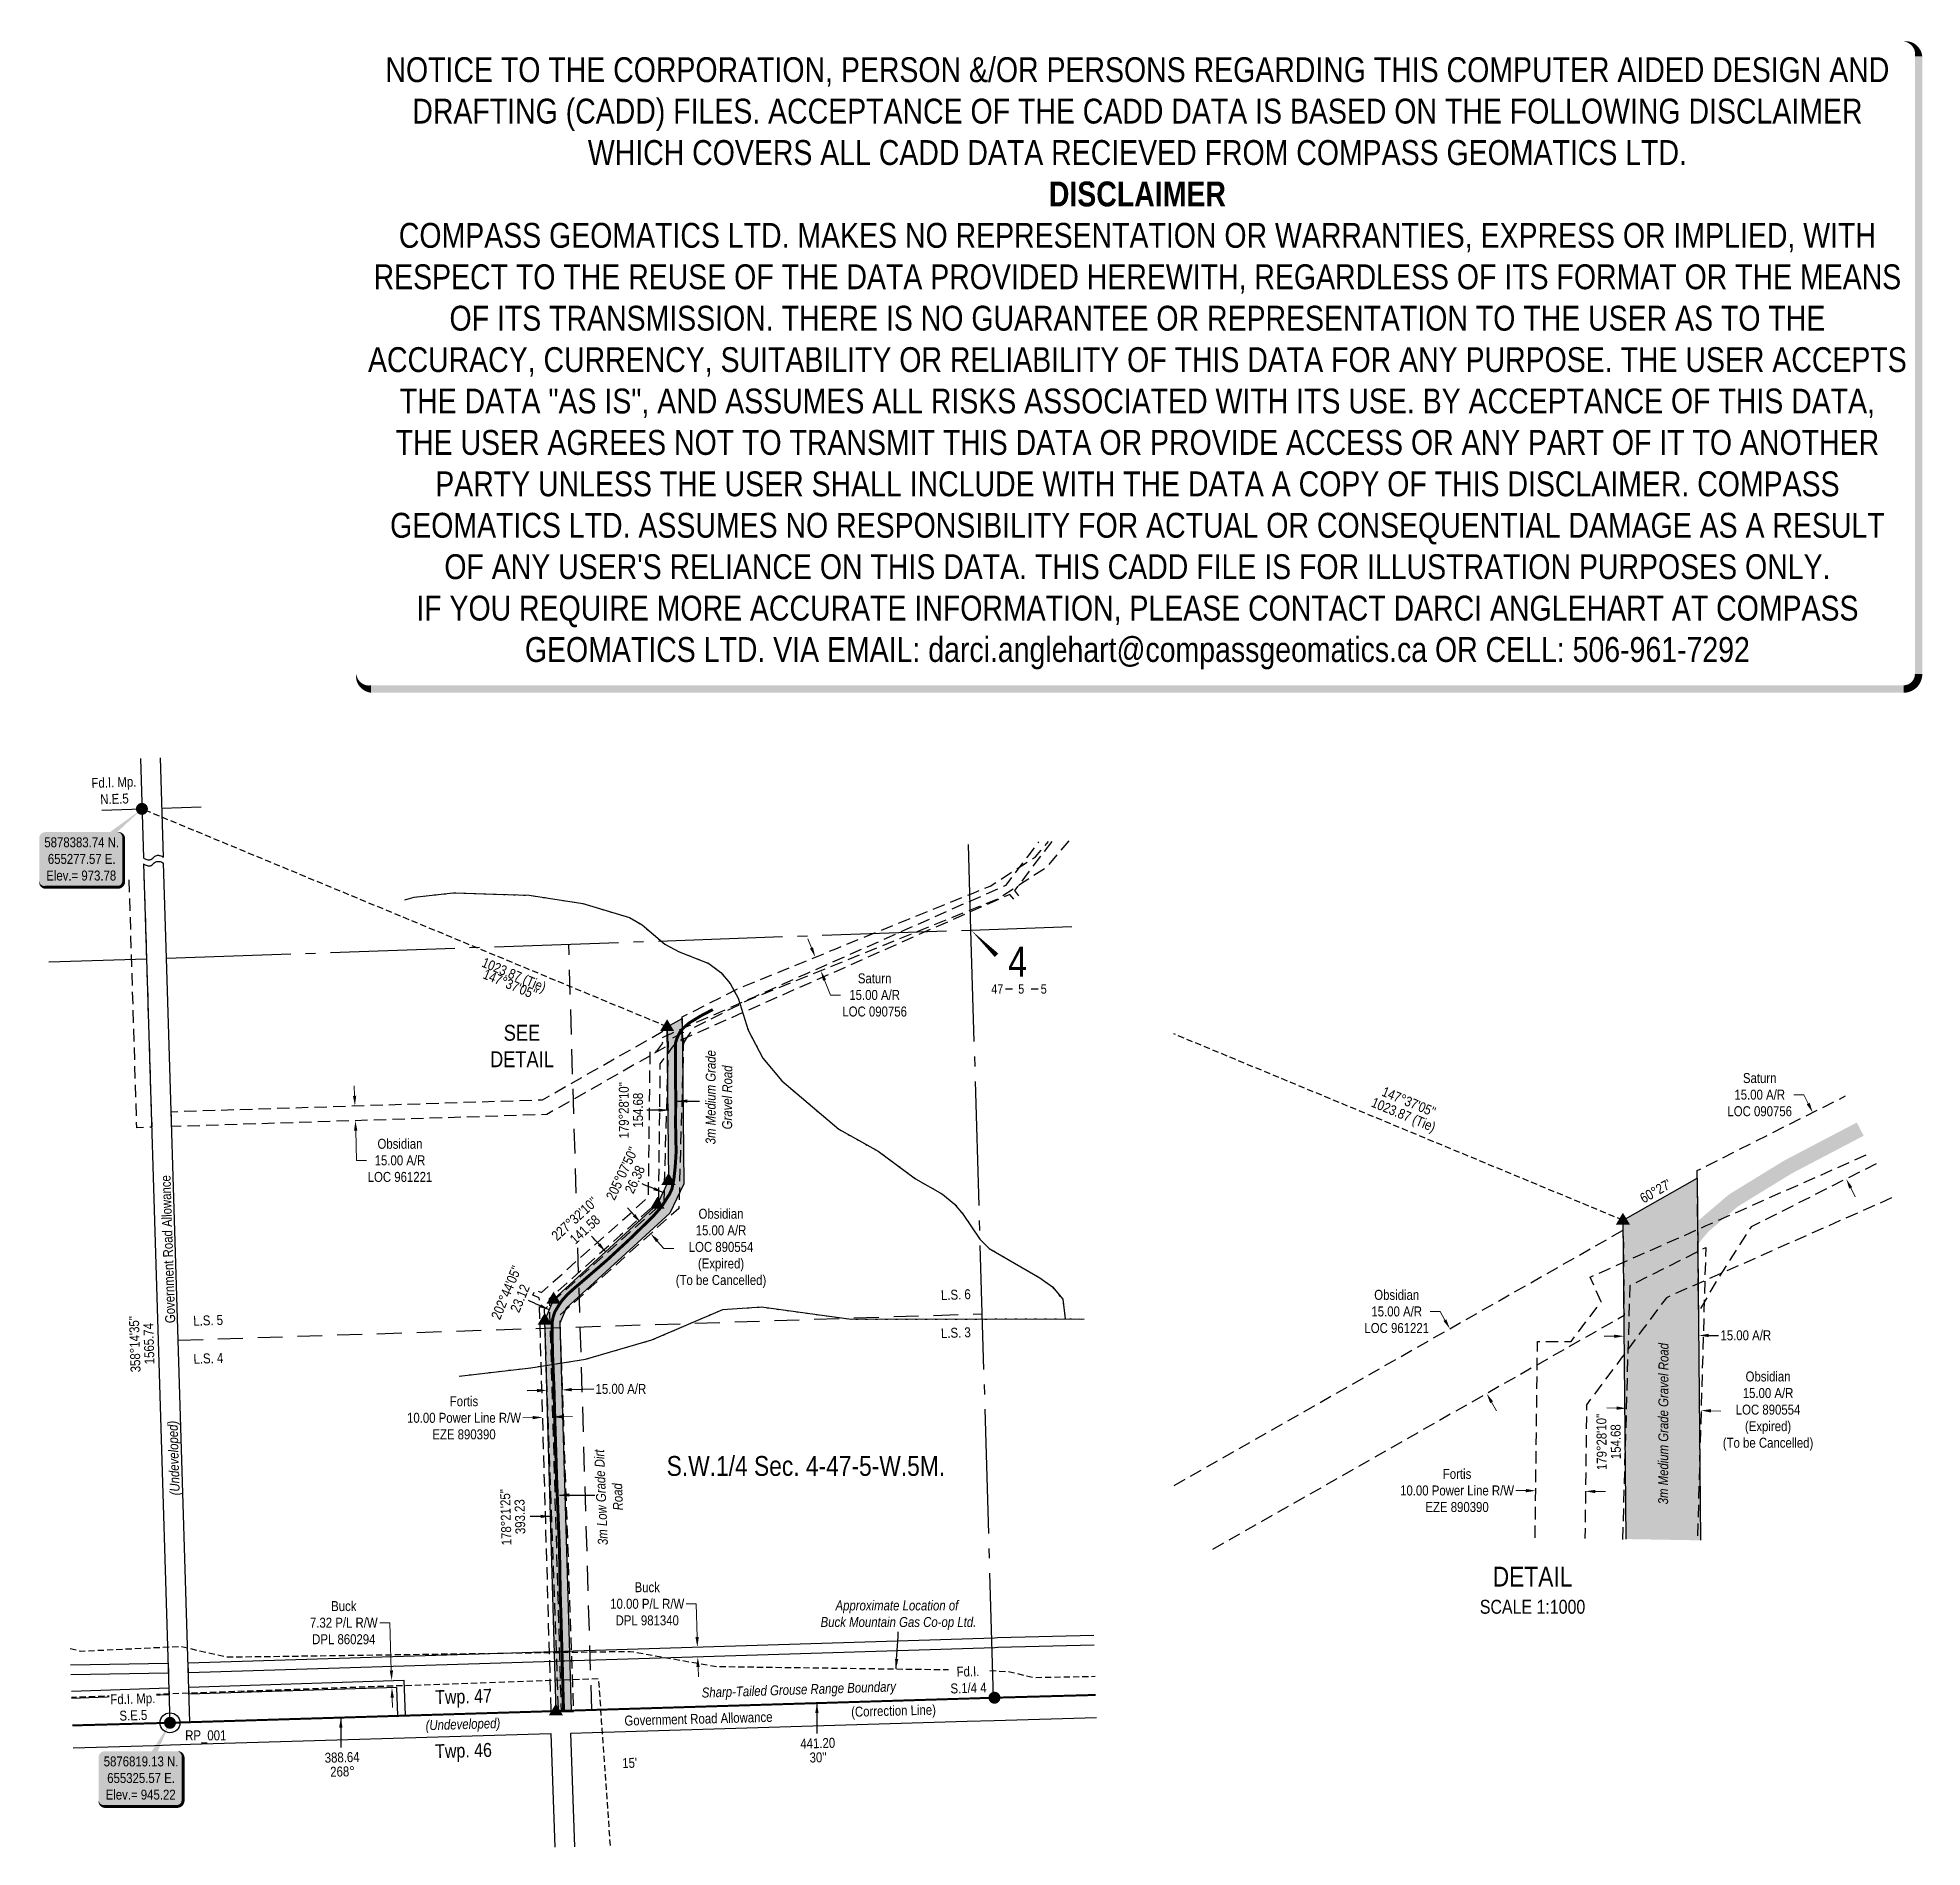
# Model space of a CAD drawing. Extents: x 655193 to 657088, y 5876694 to 5878514.
import ezdxf
from ezdxf.enums import TextEntityAlignment as Align

# ---------------------------------------------------------------- set-up
doc = ezdxf.new("R2010")
doc.units = 0
doc.header["$LTSCALE"] = 5
doc.header["$PDSIZE"] = 0.5
for name, pattern in [('DASHDOT2', [12.7, 6.35, -3.175, 0, -3.175]), ('foc-ACCESSROAD', [3.75, 2.5, -1.25]), ('foc-FLOWLINE', [3.75, 2.5, -1.25]), ('foc-LSD', [8, 5, -3]), ('foc-QUARTERLINE', [33, 25, -3, 2, -3]), ('foc-TIELINE', [1.875, 1.25, -0.625]), ('foc-WHEELTRACKS', [2, 0.4, -1.6]), ('UG_PIPE', [1.875, 1.25, -0.625])]:
    doc.linetypes.add(name, pattern=pattern)
doc.layers.get('Defpoints').update_dxf_attribs({"color": 9})
for name, color, linetype in [('10', 1, 'Continuous'), ('9', 3, 'Continuous'), ('AS-PIPE-UG', 44, 'UG_PIPE'), ('AS-PIPE-UG-T', 44, 'Continuous'), ('AS-ROADS', 254, 'Continuous'), ('AS-WILDLIFE', 131, 'DASHDOT2'), ('C-AR', 13, 'foc-ACCESSROAD'), ('C-SYMBOL', 7, 'Continuous'), ('CG-NOTES', 7, 'Continuous'), ('D-TXT', 6, 'Continuous'), ('DETAIL-T', 7, 'Continuous'), ('F-AR', 190, 'foc-ACCESSROAD'), ('F-EZE', 190, 'foc-FLOWLINE'), ('F-RW', 190, 'Continuous'), ('L-BD', 7, 'Continuous'), ('L-MON', 1, 'Continuous'), ('L-ROAD-T', 7, 'Continuous'), ('L-SEC', 7, 'Continuous'), ('L-SECLBL', 7, 'Continuous'), ('L-SECQ', 8, 'foc-QUARTERLINE'), ('L-SECTION-LSD', 7, 'foc-LSD'), ('L-TIE', 7, 'foc-TIELINE'), ('P-PROPOSED', 10, 'Continuous'), ('P-PROPOSED-H', 21, 'Continuous'), ('P-TXT', 4, 'Continuous'), ('T-WATER-P3', 160, 'foc-WHEELTRACKS')]:
    doc.layers.add(name, color=color, linetype=linetype)
for name, color, linetype, lineweight in [('C-AR-T', 13, 'Continuous', 9), ('F-AR-T', 190, 'Continuous', 9), ('F-EZE-T', 190, 'Continuous', 9), ('F-RW-T', 190, 'Continuous', 9), ('T-TEXT', 48, 'Continuous', 18)]:
    doc.layers.add(name, color=color, linetype=linetype, lineweight=lineweight)
doc.layers.add('DISCLAIMER', color=7, linetype='Continuous', plot=False)
doc.styles.add('100L', font='ARIALN.TTF', dxfattribs={"height": 11})
doc.styles.add('175L', font='ARIALN.TTF', dxfattribs={"height": 20})
doc.styles.add('240', font='ARIALN.TTF', dxfattribs={"height": 30})
doc.styles.add('80', font='ARIALN.TTF', dxfattribs={"height": 10})
doc.styles.add('80CG', font='ARIALN.TTF', dxfattribs={"height": 10})
doc.styles.add('80L', font='ARIALN.TTF', dxfattribs={"height": 10})
doc.styles.add('80LS', font='ARIALNI.TTF', dxfattribs={"height": 10})
doc.styles.add('foc-LtypeFont', font='ARIALN.TTF', dxfattribs={"height": 7.35})
doc.styles.add('SIMPLEX', font='ARIALN.TTF')
doc.linetypes.add('foc-TOPO-flowdirection-NOLINE', pattern='A,0,[">",foc-LtypeFont,S=0.3,R=0,X=0,Y=-0.945],-20,[">",foc-LtypeFont,S=0.3,R=0,X=0,Y=-0.945],0', length=20)
doc.dimstyles.new('Compass 5 000', dxfattribs={"dimscale": 5, "dimtxt": 9, "dimasz": 2, "dimexe": 0.2, "dimexo": 0.0625, "dimgap": 0.5, "dimtad": 0, "dimtih": 1, "dimtoh": 1, "dimzin": 0, "dimdsep": 46, "dimtxsty": '80CG', "dimcen": 0.1, "dimse1": 1, "dimse2": 1, "dimclrd": 256, "dimclrt": 256, "dimaunit": 1, "dimadec": 4, "dimazin": 0, "dimtfac": 0.06, "dimtofl": 0, "dimtmove": 0, "dimatfit": 1, "dimfxl": 0.2, "dimtolj": 1, "dimtzin": 0, "dimlwd": -1, "dimarcsym": 0})

msp = doc.modelspace()

# ---------------------------------------------------------------- texts
at = {"color": 3, "style": '80'}
msp.add_attdef('RP_001', (655340.879, 5876801.508), 'RP', height=9.9975, dxfattribs=at)
at = {"layer": 'AS-PIPE-UG-T', "insert": (655979.667, 5876942.199), "char_height": 9.99747, "width": 155.58587, "attachment_point": 1, "style": '80CG'}
msp.add_mtext('\\pi15.28829;{\\fArial Narrow|b0|i1|c0|p34;Approximate Location of\\P\\pi0.2989;Buck Mountain Gas Co-op Ltd.}', dxfattribs=at)
at = {"layer": 'AS-WILDLIFE', "insert": (655958.079, 5876851.082), "char_height": 9.99747, "attachment_point": 5, "rotation": 1.856893, "style": '240'}
msp.add_mtext_dynamic_manual_height_columns('{\\fArial Narrow|b0|i1|c0|p34;Sharp-Tailed Grouse Range Boundary}', width=196.24406, gutter_width=44.989, heights=[0], dxfattribs=at)
at = {"layer": 'C-SYMBOL', "color": 3, "style": '175L'}
msp.add_text('S.W.1/4 Sec. 4-47-5-W.5M.', height=19.99494, dxfattribs=at).set_placement((655965.165, 5877061.538), align=Align.BOTTOM_CENTER)
at = {"layer": 'CG-NOTES', "color": 3, "insert": (656696.019, 5876952.413), "char_height": 19.99507, "width": 161.82157, "attachment_point": 5, "style": '80CG'}
msp.add_mtext('DETAIL\\P{\\H0.7x;SCALE 1:1000}', dxfattribs=at)
at = {"layer": 'D-TXT', "color": 3, "insert": (655592.105, 5876797.46), "char_height": 13.9965, "attachment_point": 1, "rotation": 1.472659, "style": '80L'}
msp.add_mtext_dynamic_manual_height_columns('Twp. 46', width=56.41222, gutter_width=47.488, heights=[0], dxfattribs=at)
at = {"layer": 'DETAIL-T', "color": 3, "insert": (655679.573, 5877500.015), "char_height": 15.9961, "width": 63.62043, "attachment_point": 5, "style": '80CG'}
msp.add_mtext('SEE\\PDETAIL', dxfattribs=at)
at = {"layer": 'L-BD', "style": '80L'}
for s, height, rotation, p in [("179°28'10''", 9.99753, 90.0146, (655782.03, 5877435.412)), ('154.68', 9.9975, 90.0146, (655796.276, 5877435.416)), ("205°07'50''", 9.99753, 64.8692, (655780.197, 5877371.8)), ('26.38', 9.9975, 64.8692, (655793.095, 5877365.75)), ("60°27'", 9.9975, 29.5446, (656819.737, 5877354.029)), ("202°44'05''", 9.99753, 67.2646, (655663.729, 5877251.973)), ('23.12', 9.9975, 67.2646, (655677.561, 5877246.178)), ("358°14'35''", 9.99753, 91.7572, (655290.122, 5877200.106)), ('1565.74', 9.9975, 91.7572, (655304.362, 5877200.543)), ("179°28'10''", 9.99753, 90.531193, (656765.445, 5877101.778)), ('154.68', 9.9975, 90.531193, (656779.691, 5877101.91)), ("178°21'25''", 9.99753, 91.6435, (655663.288, 5877026.085)), ('393.23', 9.9975, 91.6435, (655677.529, 5877026.494)), ('441.20', 9.9975, 1.548, (655977.085, 5876798.627)), ('388.64', 9.9975, 1.548, (655498.714, 5876784.387)), ('268°', 9.9975, 1.548, (655499.099, 5876770.146)), ("15'", 9.9975, 1.548, (655787.898, 5876778.734)), ("30''", 9.9975, 1.548, (655977.47, 5876784.385))]:
    msp.add_text(s, height=height, rotation=rotation, dxfattribs=at).set_placement(p, align=Align.MIDDLE)
for s, p in [("147°37'05''", (656543.533, 5877450.258)), ('1023.87 (Tie)', (656532.94, 5877439.38))]:
    msp.add_text(s, height=9.99753, rotation=337.465749, dxfattribs=at).set_placement(p)
at = {"layer": 'L-MON', "insert": (655269.469, 5877756.896), "char_height": 9.99753, "width": 44.31826, "attachment_point": 5, "rotation": 1.948588, "style": '80CG'}
msp.add_mtext('\\A1;Fd.I. Mp.\\PN.E.5', dxfattribs=at)
at = {"layer": 'L-ROAD-T', "style": '80L'}
for s, rotation, p in [('Government Road Allowance', 91.838751, (655323.492, 5877295.606)), ('(Correction Line)', 1.478776, (656053.297, 5876831.291)), ('Government Road Allowance', 1.478776, (655857.091, 5876823.198))]:
    msp.add_text(s, height=9.99747, rotation=rotation, dxfattribs=at).set_placement(p, align=Align.MIDDLE_CENTER)
at = {"layer": 'L-SECTION-LSD', "char_height": 9.99747, "attachment_point": 1, "rotation": 1.967391, "style": '100L', "bg_fill": 3, "box_fill_scale": 1.5, "bg_fill_color": 256, "bg_fill_transparency": 0}
for s, width, insert in [('\\pi1.75813;L.S. 5', 30.39345, (655347.066, 5877228.438)), ('\\pi1.9855;L.S. 4', 30.53217, (655347.066, 5877190.163))]:
    msp.add_mtext_dynamic_manual_height_columns(s, width=width, gutter_width=54.986, heights=[0], dxfattribs=dict(at, insert=insert))
at = {"layer": 'T-TEXT', "style": '80LS'}
for rotation, p in [(91.838751, (655329.3, 5877085.419)), (1.701546, (655620.194, 5876817.773))]:
    msp.add_text('(Undeveloped)', height=9.99747, rotation=rotation, dxfattribs=at).set_placement(p, align=Align.MIDDLE_CENTER)
at = {"layer": 'T-TEXT', "char_height": 9.99747, "attachment_point": 1, "style": '80CG'}
for s, insert, width, rotation in [('\\pi0.36369;{\\fArial Narrow|b0|i1|c0|p34;3m Medium Grade \\P\\pi15.45878;Gravel Road}', (655864.232, 5877400.722), 94.65995, 89.875498), ('\\pi0.36369;{\\fArial Narrow|b0|i1|c0|p34;3m Medium Grade Gravel Road}', (656822.371, 5877038.543), 162.98508, 89.875498), ('\\pi0.36369;{\\fArial Narrow|b0|i1|c0|p34;3m Low Grade Dirt \\P\\pi34.63537;Road}', (655756.045, 5876997.33), 96.65126, 92.306836)]:
    msp.add_mtext(s, dxfattribs=dict(at, insert=insert, width=width, rotation=rotation))

# ---------------------------------------------------------------- blocks, each defined once
blk = doc.blocks.new('L-SECLBL')
at = {"layer": '9', "color": 7}
for p, q in [((-5.1, -27.8), (-12.3, -27.8)), ((20.7, -27.8), (13.5, -27.8))]:
    blk.add_line(p, q, dxfattribs=at)
at = {"layer": '10', "color": 2, "style": 'SIMPLEX'}
blk.add_attdef('SEC', text='', height=30, dxfattribs=at).set_placement((0, 0), align=Align.MIDDLE)
at = {"layer": '10', "color": 5, "style": '80L'}
blk.add_attdef('TWP', text='', height=9.5, dxfattribs=at).set_placement((-14.4, -27.4), align=Align.MIDDLE_RIGHT)
blk.add_attdef('RGE', text='', height=9.5, dxfattribs=at).set_placement((3.6, -27.4), align=Align.MIDDLE_CENTER)
blk.add_attdef('MER', text='', height=9.5, dxfattribs=at).set_placement((23.2, -27.4), align=Align.MIDDLE_LEFT)
blk = doc.blocks.new('*D30')
at = {"layer": 'C-AR-T', "transparency": 16777216}
for p, q in [((655511.3, 5877449.9), (655510.9, 5877459.9)), ((655512.4, 5877414.9), (655513.3, 5877384.9)), ((655513.3, 5877384.9), (655523.3, 5877384.9))]:
    blk.add_line(p, q, dxfattribs=at)
for points in [[(655512.9, 5877449.9), (655509.6, 5877449.8), (655511.6, 5877439.9)], [(655514, 5877414.9), (655510.7, 5877414.8), (655512.1, 5877424.9)]]:
    blk.add_solid(points, dxfattribs=at)
at = {"layer": 'Defpoints', "color": 0, "transparency": 16777216}
for p in [(655548.2, 5877441), (655512.1, 5877424.9), (655548.7, 5877426)]:
    blk.add_point(p, dxfattribs=at)
at = {"layer": 'C-AR-T', "transparency": 16777216, "insert": (655556.9, 5877384.9), "char_height": 10, "attachment_point": 5, "style": '80CG'}
blk.add_mtext('\\A1;Obsidian\\P15.00 A/R\\PLOC 961221', dxfattribs=at)
blk = doc.blocks.new('*D31')
at = {"layer": 'Defpoints', "color": 0, "transparency": 16777216}
for p in [(655856, 5876895.3), (655889.6, 5876896.4), (655889.9, 5876886.4)]:
    blk.add_point(p, dxfattribs=at)
at = {"layer": 'F-RW-T', "transparency": 16777216}
for p, q in [((655854.7, 5876938.8), (655844.7, 5876938.8)), ((655855.7, 5876905.3), (655854.7, 5876938.8)), ((655856.7, 5876875.4), (655857, 5876865.4))]:
    blk.add_line(p, q, dxfattribs=at)
for points in [[(655857.4, 5876905.4), (655854.1, 5876905.3), (655856, 5876895.3)], [(655858.3, 5876875.4), (655855, 5876875.3), (655856.4, 5876885.3)]]:
    blk.add_solid(points, dxfattribs=at)
at = {"layer": 'F-RW-T', "transparency": 16777216, "insert": (655805.6, 5876938.8), "char_height": 10, "attachment_point": 5, "style": '80CG'}
blk.add_mtext('\\A1;Buck\\P10.00 P/L R/W\\PDPL 981340', dxfattribs=at)
blk = doc.blocks.new('*D32')
at = {"layer": 'Defpoints', "color": 0, "transparency": 16777216}
for p in [(655446, 5876858.4), (655446.2, 5876851.1), (655548.6, 5876861.7)]:
    blk.add_point(p, dxfattribs=at)
at = {"layer": 'F-RW-T', "transparency": 16777216}
for p, q in [((655546.7, 5876919.8), (655536.7, 5876919.8)), ((655548.2, 5876871.7), (655546.7, 5876919.8)), ((655549.1, 5876844.4), (655549.4, 5876834.4))]:
    blk.add_line(p, q, dxfattribs=at)
for points in [[(655549.9, 5876871.8), (655546.6, 5876871.6), (655548.6, 5876861.7)], [(655550.8, 5876844.4), (655547.4, 5876844.3), (655548.8, 5876854.4)]]:
    blk.add_solid(points, dxfattribs=at)
at = {"layer": 'F-RW-T', "transparency": 16777216, "insert": (655500.4, 5876919.8), "char_height": 10, "attachment_point": 5, "style": '80CG'}
blk.add_mtext('\\A1;Buck\\P7.32 P/L R/W\\PDPL 860294', dxfattribs=at)
blk = doc.blocks.new('fdia')
at = {"color": 255, "const_width": 1}
blk.add_lwpolyline([(-0.5, 0, 1), (0.5, 0, 1)], format="xyb", close=True, dxfattribs=at)
blk = doc.blocks.new('Fdiaa')
blk.add_blockref('fdia', (0, 0))
blk = doc.blocks.new('fdib')
at = {"color": 1, "const_width": 1.6}
blk.add_lwpolyline([(-0.4, 0, 1), (0.4, 0, 1)], format="xyb", close=True, dxfattribs=at)
at = {"color": 1}
blk.add_circle((0, 0), 0.8, dxfattribs=at)
blk = doc.blocks.new('Fdibb')
blk.add_blockref('fdib', (0, 0))
blk = doc.blocks.new('fdicc')
for name in ['Fdibb', 'Fdiaa']:
    blk.add_blockref(name, (0, 0))
blk = doc.blocks.new('FDI')
blk.add_blockref('fdicc', (0, 0))
blk = doc.blocks.new('TRIA')
blk.add_hatch(color=255).paths.add_polyline_path([(-0.04, 1.52), (-1.47, -0.87), (1.39, -0.87)])
blk = doc.blocks.new('TRIAA')
blk.add_blockref('TRIA', (0, 0))
blk = doc.blocks.new('TRIB')
at = {"color": 1}
blk.add_lwpolyline([(-1.12, -0.67), (-0.04, 1.13), (1.04, -0.67)], close=True, dxfattribs=at)
blk = doc.blocks.new('TRIBB')
blk.add_blockref('TRIB', (0, 0))
blk = doc.blocks.new('TRICC')
for name in ['TRIAA', 'TRIBB']:
    blk.add_blockref(name, (0, 0))
blk = doc.blocks.new('plspike')
blk.add_blockref('TRICC', (0, 0))
blk = doc.blocks.new('*D33')
at = {"layer": 'Defpoints', "color": 0, "transparency": 16777216}
for p in [(655980.2, 5877591.7), (655980.2, 5877575.5), (655985.8, 5877577.8)]:
    blk.add_point(p, dxfattribs=at)
at = {"layer": 'F-AR-T', "transparency": 16777216}
for p, q in [((655970.8, 5877598.7), (655967, 5877607.9)), ((655983.9, 5877566.3), (655990, 5877551.3)), ((655990, 5877551.3), (656000, 5877551.3))]:
    blk.add_line(p, q, dxfattribs=at)
for points in [[(655972.3, 5877599.3), (655969.3, 5877598.1), (655974.6, 5877589.4)], [(655985.5, 5877566.9), (655982.4, 5877565.6), (655980.2, 5877575.5)]]:
    blk.add_solid(points, dxfattribs=at)
at = {"layer": 'F-AR-T', "transparency": 16777216, "insert": (656034.3, 5877551.3), "char_height": 10, "attachment_point": 5, "style": '80CG'}
blk.add_mtext('\\A1;Saturn\\P15.00 A/R\\PLOC 090756', dxfattribs=at)
blk = doc.blocks.new('*D34')
at = {"layer": 'Defpoints', "color": 0, "transparency": 16777216}
for p in [(655700.4, 5877126.6), (655700.4, 5877126.4), (655710.4, 5877126.9)]:
    blk.add_point(p, dxfattribs=at)
at = {"layer": 'F-EZE-T', "transparency": 16777216}
for p, q in [((655690.5, 5877126.2), (655680.5, 5877125.9)), ((655720.4, 5877127), (655730.4, 5877127.3))]:
    blk.add_line(p, q, dxfattribs=at)
for points in [[(655690.4, 5877127.8), (655690.5, 5877124.5), (655700.4, 5877126.4)], [(655720.4, 5877128.7), (655720.5, 5877125.4), (655710.4, 5877126.7)]]:
    blk.add_solid(points, dxfattribs=at)
at = {"layer": 'F-EZE-T', "transparency": 16777216, "insert": (655621.3, 5877125.9), "char_height": 10, "attachment_point": 5, "style": '80CG'}
blk.add_mtext('\\A1;Fortis\\P10.00 Power Line R/W\\PEZE 890390', dxfattribs=at)
blk = doc.blocks.new('*D35')
at = {"layer": 'Defpoints', "color": 0, "transparency": 16777216}
for p in [(655704.6, 5877156.3), (655719.6, 5877156.7), (655719.7, 5877154)]:
    blk.add_point(p, dxfattribs=at)
at = {"layer": 'P-TXT', "transparency": 16777216}
for p, q in [((655694.7, 5877153.3), (655684.7, 5877153)), ((655729.7, 5877154.3), (655751.8, 5877155))]:
    blk.add_line(p, q, dxfattribs=at)
for points in [[(655694.6, 5877155), (655694.7, 5877151.6), (655704.7, 5877153.6)], [(655729.6, 5877156), (655729.7, 5877152.6), (655719.7, 5877154)]]:
    blk.add_solid(points, dxfattribs=at)
at = {"layer": 'P-TXT', "transparency": 16777216, "insert": (655779.1, 5877155), "char_height": 10, "attachment_point": 5, "style": '80CG'}
blk.add_mtext('\\A1;15.00 A/R', dxfattribs=at)
blk = doc.blocks.new('*U36')
h = blk.add_hatch(color=254)
edge = h.paths.add_edge_path()
edge.add_line((-36.5, -28.5), (36.5, -28.5))
edge.add_arc((36.5, -22.5), 6, 270, 360)
edge.add_line((42.5, -22.5), (42.5, 21))
edge.add_arc((36.5, 21), 6, 0, 90)
edge.add_line((36.5, 27), (-36.5, 27))
edge.add_arc((-36.5, 21), 6, 90, 180)
edge.add_line((-42.5, 21), (-42.5, -22.5))
edge.add_arc((-36.5, -22.5), 6, 180, 270)
at = {"color": 1, "flags": 128}
blk.add_lwpolyline([(29.3, 55.6, 0, 10, 0), (0, 0, 5, 5, 0)], format="xyseb", dxfattribs=at)
blk.add_lwpolyline([(-36.5, -28.5, 3, 3, 0), (36.5, -28.5, 3, 3, 0.414214), (42.5, -22.5, 3, 3, 0), (42.5, 21, 3, 0, 0.414214), (36.5, 27, 0, 0, 0), (-36.5, 27, 0, 0, 0.414214), (-42.5, 21, 0, 0, 0), (-42.5, -22.5, 0, 3, 0.414214)], format="xyseb", close=True, dxfattribs=at)
at = {"color": 1, "style": '80'}
blk.add_attdef('ENTER_TEXT_001', (-36, -5), '', height=10, dxfattribs=at)
blk = doc.blocks.new('*U37')
h = blk.add_hatch(color=254)
edge = h.paths.add_edge_path()
edge.add_line((-36.5, -28.5), (36.5, -28.5))
edge.add_arc((36.5, -22.5), 6, 270, 360)
edge.add_line((42.5, -22.5), (42.5, 21))
edge.add_arc((36.5, 21), 6, 0, 90)
edge.add_line((36.5, 27), (-36.5, 27))
edge.add_arc((-36.5, 21), 6, 90, 180)
edge.add_line((-42.5, 21), (-42.5, -22.5))
edge.add_arc((-36.5, -22.5), 6, 180, 270)
at = {"color": 1, "flags": 128}
blk.add_lwpolyline([(60.9, 50.4, 0, 10, 0), (0, 0, 5, 5, 0)], format="xyseb", dxfattribs=at)
blk.add_lwpolyline([(-36.5, -28.5, 3, 3, 0), (36.5, -28.5, 3, 3, 0.414214), (42.5, -22.5, 3, 3, 0), (42.5, 21, 3, 0, 0.414214), (36.5, 27, 0, 0, 0), (-36.5, 27, 0, 0, 0.414214), (-42.5, 21, 0, 0, 0), (-42.5, -22.5, 0, 3, 0.414214)], format="xyseb", close=True, dxfattribs=at)
at = {"color": 1, "style": '80'}
blk.add_attdef('ENTER_TEXT_001', (-36, -5), '', height=10, dxfattribs=at)
blk = doc.blocks.new('*D38')
at = {"layer": 'C-AR-T', "transparency": 16777216}
for p, q in [((656603, 5877232.9), (656593, 5877232.9)), ((656607.9, 5877224.3), (656603, 5877232.9)), ((656654.9, 5877141.6), (656659.8, 5877132.9))]:
    blk.add_line(p, q, dxfattribs=at)
for points in [[(656609.3, 5877225.1), (656606.4, 5877223.4), (656612.8, 5877215.6)], [(656656.3, 5877142.5), (656653.4, 5877140.8), (656649.9, 5877150.3)]]:
    blk.add_solid(points, dxfattribs=at)
at = {"layer": 'Defpoints', "color": 0, "transparency": 16777216}
for p in [(656612.8, 5877215.6), (656597.4, 5877206.8), (656634.5, 5877141.5)]:
    blk.add_point(p, dxfattribs=at)
at = {"layer": 'C-AR-T', "transparency": 16777216, "insert": (656559.4, 5877232.9), "char_height": 10, "attachment_point": 5, "style": '80CG'}
blk.add_mtext('\\A1;Obsidian\\P15.00 A/R\\PLOC 961221', dxfattribs=at)
blk = doc.blocks.new('*D39')
at = {"layer": 'Defpoints', "color": 0, "transparency": 16777216}
for p in [(656699.5, 5877077.2), (656749.6, 5877076.6), (656699.2, 5877052.6)]:
    blk.add_point(p, dxfattribs=at)
at = {"layer": 'F-EZE-T', "transparency": 16777216}
for p, q in [((656689.2, 5877052.7), (656679.2, 5877052.8)), ((656759.3, 5877051.9), (656769.3, 5877051.8))]:
    blk.add_line(p, q, dxfattribs=at)
for points in [[(656689.3, 5877054.4), (656689.2, 5877051), (656699.2, 5877052.6)], [(656759.3, 5877053.5), (656759.2, 5877050.2), (656749.3, 5877052)]]:
    blk.add_solid(points, dxfattribs=at)
at = {"layer": 'F-EZE-T', "transparency": 16777216, "insert": (656620.1, 5877052.8), "char_height": 10, "attachment_point": 5, "style": '80CG'}
blk.add_mtext('\\A1;Fortis\\P10.00 Power Line R/W\\PEZE 890390', dxfattribs=at)
blk = doc.blocks.new('*D40')
at = {"layer": 'Defpoints', "color": 0, "transparency": 16777216}
for p in [(656956.6, 5877422.5), (656977.8, 5877433.1), (656990.4, 5877355.6)]:
    blk.add_point(p, dxfattribs=at)
at = {"layer": 'F-AR-T', "transparency": 16777216}
for p, q in [((656968.8, 5877451), (656958.8, 5877451)), ((656973.3, 5877442.1), (656968.8, 5877451)), ((657016, 5877357.3), (657020.5, 5877348.4))]:
    blk.add_line(p, q, dxfattribs=at)
for points in [[(656974.8, 5877442.8), (656971.8, 5877441.3), (656977.8, 5877433.1)], [(657017.5, 5877358.1), (657014.5, 5877356.6), (657011.5, 5877366.2)]]:
    blk.add_solid(points, dxfattribs=at)
at = {"layer": 'F-AR-T', "transparency": 16777216, "insert": (656924.5, 5877451), "char_height": 10, "attachment_point": 5, "style": '80CG'}
blk.add_mtext('\\A1;Saturn\\P15.00 A/R\\PLOC 090756', dxfattribs=at)
blk = doc.blocks.new('*D41')
at = {"layer": 'Defpoints', "color": 0, "transparency": 16777216}
for p in [(656788.2, 5877207.3), (656863.2, 5877208.7), (656863.2, 5877208)]:
    blk.add_point(p, dxfattribs=at)
at = {"layer": 'P-TXT', "transparency": 16777216}
for p, q in [((656778.2, 5877208), (656768.2, 5877207.9)), ((656873.2, 5877208.8), (656883.2, 5877208.9))]:
    blk.add_line(p, q, dxfattribs=at)
for points in [[(656778.2, 5877209.6), (656778.2, 5877206.3), (656788.2, 5877208.1)], [(656873.2, 5877210.5), (656873.2, 5877207.2), (656863.2, 5877208.7)]]:
    blk.add_solid(points, dxfattribs=at)
at = {"layer": 'P-TXT', "transparency": 16777216, "insert": (656910.5, 5877208.9), "char_height": 10, "attachment_point": 5, "style": '80CG'}
blk.add_mtext('\\A1;15.00 A/R', dxfattribs=at)
blk = doc.blocks.new('Disclaimer_Legal')
at = {"layer": 'DISCLAIMER', "color": 254, "flags": 128}
blk.add_lwpolyline([(-3612.9, -1104.6, 37.5, 37.5, 0), (4096.1, -1104.6, 37.5, 37.5, 0.414214), (4171.1, -1029.6, 37.5, 37.5, 0), (4171.1, 2078.7, 37.5, 0, 0.414214), (4096.1, 2153.7, 0, 0, 0), (-3612.9, 2153.7, 0, 0, 0.414214), (-3687.9, 2078.7, 0, 0, 0), (-3687.9, -1029.6, 0, 37.5, 0.414214)], format="xyseb", close=True, dxfattribs=at)
at = {"layer": 'DISCLAIMER', "color": 254, "insert": (241.6, 533.9), "char_height": 125, "width": 7717.568, "attachment_point": 5, "style": '80'}
blk.add_mtext('NOTICE TO THE CORPORATION, PERSON &/OR PERSONS REGARDING THIS COMPUTER AIDED DESIGN AND DRAFTING (CADD) FILES. ACCEPTANCE OF THE CADD DATA IS BASED ON THE FOLLOWING DISCLAIMER WHICH COVERS ALL CADD DATA RECIEVED FROM COMPASS GEOMATICS LTD.\\P{\\fArial Narrow|b1|i0|c0|p34;DISCLAIMER}\\PCOMPASS GEOMATICS LTD. MAKES NO REPRESENTATION OR WARRANTIES, EXPRESS OR IMPLIED, WITH RESPECT TO THE REUSE OF THE DATA PROVIDED HEREWITH, REGARDLESS OF ITS FORMAT OR THE MEANS OF ITS TRANSMISSION. THERE IS NO GUARANTEE OR REPRESENTATION TO THE USER AS TO THE ACCURACY, CURRENCY, SUITABILITY OR RELIABILITY OF THIS DATA FOR ANY PURPOSE. THE USER ACCEPTS THE DATA "AS IS", AND ASSUMES ALL RISKS ASSOCIATED WITH ITS USE. BY ACCEPTANCE OF THIS DATA, THE USER AGREES NOT TO TRANSMIT THIS DATA OR PROVIDE ACCESS OR ANY PART OF IT TO ANOTHER PARTY UNLESS THE USER SHALL INCLUDE WITH THE DATA A COPY OF THIS DISCLAIMER. COMPASS GEOMATICS LTD. ASSUMES NO RESPONSIBILITY FOR ACTUAL OR CONSEQUENTIAL DAMAGE AS A RESULT OF ANY USER\'S RELIANCE ON THIS DATA. THIS CADD FILE IS FOR ILLUSTRATION PURPOSES ONLY.\\PIF YOU REQUIRE MORE ACCURATE INFORMATION, PLEASE CONTACT DARCI ANGLEHART AT COMPASS GEOMATICS LTD. VIA EMAIL: darci.anglehart@compassgeomatics.ca OR CELL: 506-961-7292', dxfattribs=at)
blk = doc.blocks.new('*D47')
at = {"layer": 'C-AR-T', "transparency": 16777216}
for p, q in [((655792.3, 5877329.9), (655785.6, 5877337.3)), ((655815.7, 5877303.8), (655822.4, 5877296.4)), ((655822.4, 5877296.4), (655832.4, 5877296.4))]:
    blk.add_line(p, q, dxfattribs=at)
for points in [[(655793.5, 5877331), (655791, 5877328.7), (655799, 5877322.4)], [(655817, 5877305), (655814.5, 5877302.7), (655809, 5877311.3)]]:
    blk.add_solid(points, dxfattribs=at)
at = {"layer": 'Defpoints', "color": 0, "transparency": 16777216}
for p in [(655781.7, 5877306.9), (655809, 5877311.3), (655791.8, 5877295.7)]:
    blk.add_point(p, dxfattribs=at)
at = {"layer": 'C-AR-T', "transparency": 16777216, "insert": (655879.8, 5877296.4), "char_height": 10, "attachment_point": 5, "style": '80CG'}
blk.add_mtext('\\A1;Obsidian\\P15.00 A/R\\PLOC 890554\\P(Expired)\\P(To be Cancelled)', dxfattribs=at)
blk = doc.blocks.new('*D50')
at = {"layer": 'C-AR-T', "transparency": 16777216}
for p, q in [((656780.6, 5877135.7), (656770.6, 5877136)), ((656875.5, 5877133), (656885.5, 5877132.7))]:
    blk.add_line(p, q, dxfattribs=at)
for points in [[(656780.6, 5877137.4), (656780.6, 5877134.1), (656790.6, 5877135.4)], [(656875.6, 5877134.7), (656875.5, 5877131.3), (656865.5, 5877133.3)]]:
    blk.add_solid(points, dxfattribs=at)
at = {"layer": 'Defpoints', "color": 0, "transparency": 16777216}
for p in [(656790.9, 5877146.4), (656865.9, 5877144.2), (656865.5, 5877133.3)]:
    blk.add_point(p, dxfattribs=at)
at = {"layer": 'C-AR-T', "transparency": 16777216, "insert": (656932.9, 5877132.7), "char_height": 10, "attachment_point": 5, "style": '80CG'}
blk.add_mtext('\\A1;Obsidian\\P15.00 A/R\\PLOC 890554\\P(Expired)\\P(To be Cancelled)', dxfattribs=at)

# ---------------------------------------------------------------- dimensions: what is measured, and where the dimension line sits
at = {"layer": 'C-AR-T'}
for base, p1, p2, angle, picture, middle in [((655512.058, 5877424.864), (655548.209, 5877441.042), (655548.691, 5877426.04), 271.838665, '*D30', (655556.854, 5877384.899)), ((656612.839, 5877215.559), (656634.488, 5877141.537), (656597.389, 5877206.774), 119.626032, '*D38', (656559.439, 5877232.945))]:
    dim = msp.add_linear_dim(base=base, p1=p1, p2=p2, angle=angle, text='Obsidian\\P15.00 A/R\\PLOC 961221', dimstyle='Compass 5 000', dxfattribs=at)
    dim.commit()
    dim.dimension.update_dxf_attribs({"geometry": picture, "text_midpoint": middle, "dimtype": 161})
at = {"layer": 'C-AR-T', "color": 6}
for base, p1, p2, angle, picture, middle in [((655809.039, 5877311.269), (655781.728, 5877306.872), (655791.785, 5877295.716), 312.033127, '*D47', (655879.763, 5877296.414)), ((656865.547, 5877133.287), (656790.91, 5877146.388), (656865.861, 5877144.239), 358.357086, '*D50', (656932.871, 5877132.713))]:
    dim = msp.add_linear_dim(base=base, p1=p1, p2=p2, angle=angle, text='Obsidian\\P15.00 A/R\\PLOC 890554\\P(Expired)\\P(To be Cancelled)', dimstyle='Compass 5 000', dxfattribs=at)
    dim.commit()
    dim.dimension.update_dxf_attribs({"geometry": picture, "text_midpoint": middle, "dimtype": 161})
at = {"layer": 'F-AR-T'}
for base, p1, p2, angle, picture, middle in [((655980.186, 5877575.538), (655980.208, 5877591.701), (655985.833, 5877577.827), 292.067766, '*D33', (656034.327, 5877551.264)), ((656977.787, 5877433.124), (656990.352, 5877355.58), (656956.645, 5877422.471), 116.743874, '*D40', (656924.486, 5877450.985))]:
    dim = msp.add_linear_dim(base=base, p1=p1, p2=p2, angle=angle, text='Saturn\\P15.00 A/R\\PLOC 090756', dimstyle='Compass 5 000', dxfattribs=at)
    dim.commit()
    dim.dimension.update_dxf_attribs({"geometry": picture, "text_midpoint": middle, "dimtype": 161})
at = {"layer": 'F-EZE-T'}
dim = msp.add_aligned_dim(p1=(655710.438, 5877126.873), p2=(655700.445, 5877126.586), distance=0.14, text='Fortis\\P10.00 Power Line R/W\\PEZE 890390', dimstyle='Compass 5 000', dxfattribs=at)
dim.commit()
dim.dimension.update_dxf_attribs({"geometry": '*D34', "text_midpoint": (655621.316, 5877125.872)})
dim = msp.add_linear_dim(base=(656699.239, 5877052.59), p1=(656749.561, 5877076.614), p2=(656699.532, 5877077.211), angle=179.31706, text='Fortis\\P10.00 Power Line R/W\\PEZE 890390', dimstyle='Compass 5 000', dxfattribs=at)
dim.commit()
dim.dimension.update_dxf_attribs({"geometry": '*D39', "text_midpoint": (656620.1, 5877052.828), "dimtype": 161})
at = {"layer": 'F-RW-T'}
for base, p1, p2, angle, text, picture, middle in [((655856.047, 5876895.349), (655889.942, 5876886.395), (655889.63, 5876896.398), 91.789259, 'Buck\\P10.00 P/L R/W\\PDPL 981340', '*D31', (655805.604, 5876938.817)), ((655548.554, 5876861.706), (655446.189, 5876851.077), (655445.953, 5876858.397), 91.846722, 'Buck\\P7.32 P/L R/W\\PDPL 860294', '*D32', (655500.428, 5876919.825))]:
    dim = msp.add_linear_dim(base=base, p1=p1, p2=p2, angle=angle, text=text, dimstyle='Compass 5 000', dxfattribs=at)
    dim.commit()
    dim.dimension.update_dxf_attribs({"geometry": picture, "text_midpoint": middle, "dimtype": 161})
at = {"layer": 'P-TXT'}
dim = msp.add_linear_dim(base=(656863.183, 5877208.746), p1=(656788.212, 5877207.287), p2=(656863.19, 5877207.983), angle=0.531197, text='15.00 A/R', dimstyle='Compass 5 000', dxfattribs=at)
dim.commit()
dim.dimension.update_dxf_attribs({"geometry": '*D41', "text_midpoint": (656910.464, 5877208.931), "dimtype": 161})
at = {"layer": 'P-TXT', "color": 6}
dim = msp.add_linear_dim(base=(655719.664, 5877154.029), p1=(655704.597, 5877156.256), p2=(655719.587, 5877156.686), angle=1.643492, text='15.00 A/R', dimstyle='Compass 5 000', dxfattribs=at)
dim.commit()
dim.dimension.update_dxf_attribs({"geometry": '*D35', "text_midpoint": (655779.065, 5877154.951), "dimtype": 161})

# ---------------------------------------------------------------- hatches: boundary and pattern name
at = {"layer": 'P-PROPOSED-H'}
h = msp.add_hatch(color=256, dxfattribs=at)
h.dxf.hatch_style = 1
h.paths.add_polyline_path([(655728.921, 5876831.392), (655713.931, 5876830.936), (655702.656, 5877223.91), (655711.589, 5877245.228), (655816.007, 5877340.79), (655827.207, 5877364.666), (655825.773, 5877519.298), (655840.692, 5877527.754), (655842.234, 5877361.39), (655828.322, 5877331.732), (655724.146, 5877236.391), (655717.739, 5877221.102)])
h = msp.add_hatch(color=256, dxfattribs=at)
h.dxf.hatch_style = 1
h.paths.add_polyline_path([(656861.717, 5877366.906), (656787.124, 5877324.627), (656790.097, 5877003.966), (656857.413, 5877002.803), (656865.092, 5877002.874)])

# ---------------------------------------------------------------- linework, layer by layer
at = {"color": 3}
msp.add_circle((655325.565, 5876819.126), 9.997, dxfattribs=at)
at = {"layer": 'AS-PIPE-UG', "flags": 128}
for points in [[(655225.109, 5876894.022), (655235.836, 5876891.262), (655336.192, 5876896.005), (655383.579, 5876885.328), (655788.381, 5876891.011), (655875.09, 5876875.783), (656144.42, 5876872.146), (656170.253, 5876870.564), (656194.172, 5876864.766), (656256.004, 5876865.928)], [(655768.549, 5876695.611), (655759.752, 5876821.59), (655756.84, 5876863.291), (655226.644, 5876844.71)]]:
    msp.add_lwpolyline(points, dxfattribs=at)
at = {"layer": 'AS-ROADS', "flags": 128}
for points, const_width in [([(655799.503, 5877316.928), (655810.956, 5877328.089), (655819.947, 5877338.208), (655828.102, 5877351.114), (655830.334, 5877355.924), (655832.348, 5877365.752), (655833.425, 5877375.492), (655833.848, 5877380.508), (655834.656, 5877393.386), (655834.151, 5877418.432), (655834.226, 5877452.947), (655833.888, 5877476.257), (655834.033, 5877493.238), (655833.867, 5877499.771), (655834.159, 5877503.354), (655835.351, 5877507.395), (655836.524, 5877510.113), (655838.373, 5877513.91), (655841.844, 5877518.074), (655847.954, 5877523.288), (655858.967, 5877530.047), (655871.593, 5877536.665)], 3), ([(656829.221, 5877004.328), (656827.697, 5877109.422), (656828.422, 5877194.327), (656827.592, 5877226.992), (656829.052, 5877244.907), (656835.012, 5877265.112), (656840.877, 5877278.702), (656850.122, 5877297.687), (656867.477, 5877318.507), (656898.027, 5877344.577), (656953.092, 5877378.372), (657025.614, 5877416.384)], 15), ([(655721.395, 5876831.788), (655720.664, 5876857.506), (655719.937, 5876885.795), (655718.832, 5876925.332), (655718.049, 5876950.508), (655717.406, 5876990.176), (655716.127, 5877022.779), (655714.491, 5877063.391), (655713.44, 5877098.152), (655712.81, 5877118.25), (655711.781, 5877155.296), (655710.406, 5877188.553), (655709.802, 5877216.265), (655710.106, 5877223.026), (655710.91, 5877227.205), (655712.595, 5877232.457), (655717.841, 5877241.08), (655720.293, 5877244.455), (655725.387, 5877250.121), (655732.164, 5877256.218), (655743.399, 5877265.817), (655765.193, 5877284.646), (655788.05, 5877305.767), (655799.503, 5877316.928)], 3)]:
    msp.add_lwpolyline(points, dxfattribs=dict(at, const_width=const_width))
at = {"layer": 'AS-WILDLIFE', "const_width": 1.999, "flags": 128}
msp.add_lwpolyline([(656256.585, 5876847.143), (656154.823, 5876844.344), (655713.931, 5876830.936), (655325.565, 5876819.126), (655227.523, 5876816.477)], dxfattribs=at)
at = {"layer": 'C-AR', "flags": 128}
for points in [[(655299.385, 5877672.515), (655302.45, 5877572.593), (655307.184, 5877418.286), (655292.195, 5877417.806), (655287.462, 5877572.114), (655284.399, 5877671.969)], [(655731.375, 5876830.116), (655716.384, 5876829.694), (655702.167, 5877235.365), (655822.512, 5877343.545), (655827.177, 5877506.178), (655842.399, 5877513.849), (655837.318, 5877336.689), (655717.4, 5877228.893), (655731.371, 5876830.219)], [(656335.728, 5877057.972), (656787.216, 5877314.724), (656787.557, 5877277.904), (656788.012, 5877228.842), (656734.91, 5877198.588), (656700.935, 5877179.325), (656372.827, 5876992.734)], [(656786.808, 5877003.366), (656794.141, 5877259.026), (656870.253, 5877297.38), (656861.762, 5877001.341)]]:
    msp.add_lwpolyline(points, dxfattribs=at)
msp.add_lwpolyline([(655808.536, 5877490.238), (655704.44, 5877431.04), (655327.286, 5877418.933), (655326.826, 5877433.936), (655700.247, 5877445.923), (655825.792, 5877517.317), (655825.86, 5877509.953), (655825.951, 5877500.141), (655815.331, 5877494.09), (655808.536, 5877490.238)], close=True, dxfattribs=at)
at = {"layer": 'F-AR', "flags": 128}
for points in [[(656229.782, 5877706.417), (656205.92, 5877678.774), (656180.009, 5877662.057), (656157.284, 5877647.395), (656132.122, 5877637.182), (656039.111, 5877599.426), (655905.81, 5877545.386), (655851.528, 5877517.967), (655844.747, 5877507.436), (655840.941, 5877500.879), (655840.888, 5877506.573), (655840.787, 5877517.473), (655840.678, 5877529.293), (655899.618, 5877558.993), (655995.301, 5877597.826), (656131.628, 5877653.166), (656150.338, 5877660.76), (656181.854, 5877681.095), (656195.976, 5877690.207), (656209.326, 5877705.672)], [(657041.719, 5877381.526), (656915.897, 5877317.972), (656881.992, 5877265.314), (656862.963, 5877232.531), (656862.699, 5877261.002), (656862.193, 5877315.5), (656861.645, 5877374.6), (657010.843, 5877449.782)]]:
    msp.add_lwpolyline(points, dxfattribs=at)
at = {"layer": 'F-EZE', "flags": 128}
for points in [[(656698.672, 5877005.055), (656700.374, 5877147.834), (656700.801, 5877183.504), (656701.031, 5877202.872), (656734.776, 5877202.766), (656765.069, 5877242.604), (656754.01, 5877267.554), (656786.774, 5877282.077), (656804.33, 5877289.857), (656870.754, 5877319.294), (657036.193, 5877392.466)], [(657056.974, 5877347.107), (656881.858, 5877269.493), (656869.213, 5877263.89), (656861.469, 5877260.457), (656830.599, 5877246.771), (656806.775, 5877214.822), (656785.201, 5877185.819), (656750.306, 5877139.109), (656748.701, 5877004.459)]]:
    msp.add_lwpolyline(points, dxfattribs=at)
at = {"layer": 'F-RW', "flags": 128}
for points in [[(656255.035, 5876897.25), (656158.133, 5876894.774), (656155.076, 5876894.679), (655731.927, 5876881.459), (655727.782, 5876881.33), (655722.704, 5876881.171), (655716.913, 5876880.99), (655712.74, 5876880.86), (655344.145, 5876869.345), (655343.838, 5876879.347), (655712.405, 5876890.862), (655716.489, 5876890.989), (655722.275, 5876891.17), (655727.542, 5876891.335), (655731.503, 5876891.459), (656154.767, 5876904.681), (656157.849, 5876904.777), (656254.726, 5876907.252)], [(655225.625, 5876877.437), (655323.726, 5876879.039), (655324.033, 5876869.036), (655225.937, 5876867.434)], [(655226.45, 5876850.946), (655324.479, 5876854.472), (655324.704, 5876847.15), (655226.678, 5876843.625)]]:
    msp.add_lwpolyline(points, dxfattribs=at)
msp.add_lwpolyline([(655562.007, 5876826.316), (655554.685, 5876826.094), (655553.771, 5876854.546), (655344.806, 5876847.808), (655344.581, 5876855.129), (655560.858, 5876862.102), (655562.007, 5876826.316)], close=True, dxfattribs=at)
at = {"layer": 'L-SEC'}
for p, q in [((655295.805, 5877789.23), (655298.87, 5877689.301)), ((655318.974, 5877689.917), (655315.906, 5877789.914)), ((655317.461, 5877739.228), (655356.857, 5877740.446)), ((655256.935, 5877737.169), (655297.36, 5877738.544)), ((655299.057, 5877683.22), (655301.99, 5877587.597)), ((655322.09, 5877588.3), (655319.159, 5877683.837)), ((655301.99, 5877587.597), (655313.777, 5877203.362)), ((655313.777, 5877203.362), (655325.565, 5876819.126)), ((656154.823, 5876844.344), (655713.931, 5876830.936)), ((656154.823, 5876844.344), (656256.585, 5876847.143)), ((655750.514, 5876809.484), (656127.351, 5876820.719)), ((656127.351, 5876820.719), (656154.675, 5876821.533)), ((656154.675, 5876821.533), (656257.286, 5876824.592)), ((655228.224, 5876793.964), (655310.129, 5876796.397)), ((655310.129, 5876796.397), (655326.248, 5876796.875)), ((655326.248, 5876796.875), (655346.352, 5876797.473)), ((655346.352, 5876797.473), (655708.688, 5876808.236)), ((655708.688, 5876808.236), (655712.589, 5876693.863)), ((655728.791, 5876808.836), (655750.514, 5876809.484)), ((655732.692, 5876694.491), (655728.791, 5876808.836))]:
    msp.add_line(p, q, dxfattribs=at)
at = {"layer": 'L-SEC', "flags": 128}
for points in [[(655298.87, 5877689.301, 0.09819619), (655302.331, 5877687.601, 0.11502491), (655305.633, 5877687.497, 0.18910183), (655308.922, 5877689.61, -0.18910183), (655312.21, 5877691.723, -0.11502491), (655315.512, 5877691.618, -0.09819619), (655318.973, 5877689.918)], [(655299.057, 5877683.22, 0.09819619), (655302.518, 5877681.52, 0.11502491), (655305.819, 5877681.416, 0.18910183), (655309.108, 5877683.529, -0.18910183), (655312.397, 5877685.642, -0.11502491), (655315.699, 5877685.537, -0.09819619), (655319.159, 5877683.837)]]:
    msp.add_lwpolyline(points, format="xyb", dxfattribs=at)
msp.add_lwpolyline([(655227.523, 5876816.477), (655325.565, 5876819.126)], dxfattribs=at)
at = {"layer": 'L-SECLBL', "flags": 128}
msp.add_lwpolyline([(656131.219, 5877616.636, 0, 4.999, 0), (656156.856, 5877591.271, 0, 0, 0)], format="xyseb", dxfattribs=at)
at = {"layer": 'L-SECQ'}
for p, q in [((656131.219, 5877616.636), (656128.679, 5877702.733)), ((655322.09, 5877588.3), (656131.219, 5877616.636)), ((656131.219, 5877616.636), (656232.669, 5877620.189)), ((655203.609, 5877584.607), (655301.99, 5877587.597))]:
    msp.add_line(p, q, dxfattribs=at)
at = {"layer": 'L-SECTION-LSD'}
msp.add_line((655749.836, 5876832.028), (655726.654, 5877602.468), dxfattribs=at)
at = {"layer": 'L-TIE'}
for p, q in [((655825.773, 5877519.298), (655297.36, 5877738.544)), ((656787.124, 5877324.627), (656335.102, 5877512.177))]:
    msp.add_line(p, q, dxfattribs=at)
at = {"layer": 'P-PROPOSED', "flags": 128}
msp.add_lwpolyline([(655728.921, 5876831.392), (655713.931, 5876830.936), (655702.656, 5877223.91), (655711.589, 5877245.228), (655816.007, 5877340.79), (655827.207, 5877364.666), (655825.773, 5877519.298), (655840.692, 5877527.754), (655842.234, 5877361.39), (655828.322, 5877331.732), (655724.146, 5877236.391), (655717.739, 5877221.102), (655728.921, 5876831.392)], close=True, dxfattribs=at)
msp.add_lwpolyline([(656790.097, 5877003.966), (656787.124, 5877324.627), (656861.717, 5877366.906), (656865.092, 5877002.874)], dxfattribs=at)
at = {"layer": 'T-WATER-P3', "flags": 128}
for points in [[(655561.676, 5877647.161), (655571.221, 5877649.753), (655610.297, 5877654.008), (655686.929, 5877651.705), (655740.952, 5877643.368), (655787.656, 5877629.125), (655800.518, 5877621.767), (655823.278, 5877602.308), (655837.58, 5877594.854), (655867.621, 5877583.096), (655879.557, 5877574.044), (655888.96, 5877562.716), (655896.931, 5877548.002), (655907.106, 5877516), (655921.945, 5877487.744), (655940.993, 5877464.92), (655998.282, 5877416.225), (656037.763, 5877394.28), (656075.383, 5877366.484), (656102.623, 5877350.891), (656114.448, 5877341.353), (656123.481, 5877330.5), (656139.989, 5877305.76), (656149.656, 5877296.236), (656200.38, 5877266.839), (656213.161, 5877257.56), (656223.484, 5877245.174), (656225.976, 5877225.5), (656244.885, 5877225.333)], [(655616.422, 5877167.905), (655688.522, 5877176.361), (655743.466, 5877184.889), (655810.365, 5877204.39), (655881.66, 5877235.078), (655920.534, 5877237.47), (656010.561, 5877225.109), (656225.976, 5877225.5)]]:
    msp.add_lwpolyline(points, dxfattribs=at)
at = {"layer": 'T-WATER-P3', "linetype": 'foc-TOPO-flowdirection-NOLINE', "flags": 128}
for points in [[(655561.676, 5877647.161), (655571.221, 5877649.753), (655610.297, 5877654.008), (655686.929, 5877651.705), (655740.952, 5877643.368), (655787.656, 5877629.125), (655800.518, 5877621.767), (655823.278, 5877602.308), (655837.58, 5877594.854), (655867.621, 5877583.096), (655879.557, 5877574.044), (655888.96, 5877562.716), (655896.931, 5877548.002), (655907.106, 5877516), (655921.945, 5877487.744), (655940.993, 5877464.92), (655998.282, 5877416.225), (656037.763, 5877394.28), (656075.383, 5877366.484), (656102.623, 5877350.891), (656114.448, 5877341.353), (656123.481, 5877330.5), (656139.989, 5877305.76), (656149.656, 5877296.236), (656200.38, 5877266.839), (656213.161, 5877257.56), (656223.484, 5877245.174), (656225.976, 5877225.5), (656244.885, 5877225.333)], [(655616.422, 5877167.905), (655688.522, 5877176.361), (655743.466, 5877184.889), (655810.365, 5877204.39), (655881.66, 5877235.078), (655920.534, 5877237.47), (656010.561, 5877225.109), (656225.976, 5877225.5)]]:
    msp.add_lwpolyline(points, dxfattribs=at)

# ---------------------------------------------------------------- block references
at = {"layer": 'C-AR', "color": 6, "xscale": 0.199950672, "yscale": 0.199950672, "zscale": 0.199950672}
msp.add_blockref('Disclaimer_Legal', (656250.275, 5878080.006), dxfattribs=at)
at = {"layer": 'DETAIL-T', "color": 6}
ref = msp.add_blockref('*U37', (655236.509, 5877688.136), dxfattribs=dict(at, xscale=0.99975336, yscale=0.99975336, zscale=0.99975336))
ref.add_attrib('ENTER_TEXT_001', '5878383.74 N.', (655199.199, 5877699.905), dxfattribs={"layer": '0', "color": 1, "height": 9.99753, "style": '80'})
ref.add_attrib('ENTER_TEXT_002', '655277.57 E.', (655202.721, 5877683.202), dxfattribs={"layer": '0', "color": 1, "height": 9.99753, "style": '80'})
ref.add_attrib('ENTER_TEXT_003', 'Elev.= 973.78', (655201.129, 5877666.498), dxfattribs={"layer": '0', "color": 1, "height": 9.99753, "style": '80'})
ref = msp.add_blockref('*U36', (655296.228, 5876763.514), dxfattribs=dict(at, xscale=0.99975336, yscale=0.99975336, zscale=0.99975336))
ref.add_attrib('ENTER_TEXT_001', '5876819.13 N.', (655258.918, 5876775.284), dxfattribs={"layer": '0', "color": 1, "height": 9.99753, "style": '80'})
ref.add_attrib('ENTER_TEXT_002', '655325.57 E.', (655262.44, 5876758.58), dxfattribs={"layer": '0', "color": 1, "height": 9.99753, "style": '80'})
ref.add_attrib('ENTER_TEXT_003', 'Elev.= 945.22', (655260.892, 5876741.877), dxfattribs={"layer": '0', "color": 1, "height": 9.99753, "style": '80'})
at = {"layer": 'L-MON'}
for name, p, xscale, yscale, zscale in [('FDI', (655297.36, 5877738.544), 5.000000000000025, 5.000000000000025, 5.000000000000025), ('plspike', (655825.773, 5877519.298), 5.000000000000025, 5.000000000000025, 5.000000000000025), ('plspike', (655827.207, 5877364.666), 5.000000000000025, 5.000000000000025, 5.000000000000025), ('plspike', (655816.007, 5877340.79), 5.000000000000025, 5.000000000000025, 5.000000000000025), ('plspike', (656787.124, 5877324.627), 4.9987668, 4.9987668, 4.9987668), ('plspike', (655711.589, 5877245.228), 5.000000000000025, 5.000000000000025, 5.000000000000025), ('plspike', (655702.656, 5877223.91), 5.000000000000025, 5.000000000000025, 5.000000000000025), ('plspike', (655713.931, 5876830.936), 5.000000000000025, 5.000000000000025, 5.000000000000025), ('FDI', (655325.565, 5876819.126), 5.000000000000025, 5.000000000000025, 5.000000000000025)]:
    msp.add_blockref(name, p, dxfattribs=dict(at, xscale=xscale, yscale=yscale, zscale=zscale))
at = {"layer": 'L-MON', "color": 6, "xscale": 5.000000000000009, "yscale": 5.000000000000009, "zscale": 5.000000000000009}
msp.add_blockref('FDI', (656154.823, 5876844.344), dxfattribs=at)
at = {"layer": 'L-SECLBL', "xscale": 0.999747000000003, "yscale": 0.999747000000003, "zscale": 0.999747000000003}
msp.add_blockref('L-SECLBL', (656178.147, 5877584.821), dxfattribs=at).add_auto_attribs({'SEC': '4', 'TWP': '47', 'RGE': '5', 'MER': '5'})

msp.set_redraw_order([(e.dxf.handle, doc.entitydb.next_handle()) for e in msp.query("TEXT MTEXT ATTDEF DIMENSION ARC_DIMENSION")])  # texts and dimensions are drawn at this point

# ---------------------------------------------------------------- leaders
at = {"layer": 'AS-PIPE-UG-T', "path_type": 1}
msp.add_leader([(656055.839, 5876873.342), (656058.122, 5876910.745)], dimstyle='Compass 5 000', override={"dimgap": 0.5, "dimtad": 0}, dxfattribs=at)
at = {"layer": 'L-BD', "color": 6, "path_type": 1}
for points in [[(655827.189, 5877435.418), (655805.212, 5877435.418)], [(655821.607, 5877352.728), (655800.601, 5877361.177)], [(655763.798, 5877293.009), (655749.692, 5877308.738)], [(655707.122, 5877234.569), (655686.195, 5877243.962)], [(655708.312, 5877026.766), (655687.791, 5877026.766)]]:
    msp.add_leader(points, dimstyle='Compass 5 000', override={"dimgap": 0.5, "dimtad": 0}, dxfattribs=at)
at = {"layer": 'L-BD', "path_type": 1}
for points in [[(655976.252, 5876838.914), (655976.252, 5876808.399)], [(655497.427, 5876824.352), (655497.427, 5876794.377)]]:
    msp.add_leader(points, dimstyle='Compass 5 000', override={"dimgap": 0.5, "dimtad": 0}, dxfattribs=at)
at = {"layer": 'T-TEXT', "path_type": 1}
for points in [[(655835.899, 5877444.592), (655858.287, 5877444.592)], [(655717.361, 5877048.288), (655752.769, 5877048.288)]]:
    msp.add_leader(points, dimstyle='Compass 5 000', override={"dimgap": 0.5, "dimtad": 0}, dxfattribs=at)

# ---------------------------------------------------------------- next in the draw order: linework, layer by layer
at = {"layer": 'L-SEC'}
for p, q in [((655333.88, 5877204.023), (655322.09, 5877588.3)), ((655345.668, 5876819.737), (655333.88, 5877204.023))]:
    msp.add_line(p, q, dxfattribs=at)

# ---------------------------------------------------------------- next in the draw order: texts
at = {"layer": 'D-TXT', "color": 3, "insert": (655592.105, 5876851.841), "char_height": 13.9965, "attachment_point": 1, "rotation": 1.536172, "style": '80L', "bg_fill": 3, "box_fill_scale": 1.15, "bg_fill_color": 256, "bg_fill_true_color": 256, "bg_fill_transparency": 0}
msp.add_mtext_dynamic_manual_height_columns('Twp. 47', width=56.41222, gutter_width=47.488, heights=[0], dxfattribs=at)
at = {"layer": 'L-MON', "insert": (655288.452, 5876834.909), "char_height": 9.99753, "width": 44.31826, "attachment_point": 5, "rotation": 1.765668, "style": '80CG', "bg_fill": 3, "box_fill_scale": 1.15, "bg_fill_color": 256, "bg_fill_true_color": 256, "bg_fill_transparency": 0}
msp.add_mtext('\\A1;Fd.I. Mp.\\PS.E.5', dxfattribs=at)
at = {"layer": 'L-SECTION-LSD', "char_height": 9.9975, "attachment_point": 1, "rotation": 1.967391, "style": '100L', "bg_fill": 3, "box_fill_scale": 1.5, "bg_fill_color": 256, "bg_fill_transparency": 0}
for s, width, insert in [('L.S. 6', 30.47542, (656100.852, 5877254.345)), ('L.S. 3', 30.36823, (656100.852, 5877216.07))]:
    msp.add_mtext_dynamic_manual_height_columns(s, width=width, gutter_width=54.986, heights=[0], dxfattribs=dict(at, insert=insert))

# ---------------------------------------------------------------- next in the draw order: linework, layer by layer
at = {"layer": 'F-EZE', "flags": 128}
msp.add_lwpolyline([(656212.397, 5877705.783), (656185.1, 5877669.664), (656179.982, 5877662.893), (656175.003, 5877656.304), (656179.114, 5877651.12), (656174.41, 5877647.39), (656170.299, 5877652.574), (656132.168, 5877635.673), (656053.457, 5877600.786), (655844.72, 5877508.271), (655842.191, 5877507.151), (655840.642, 5877506.464), (655834.468, 5877503.727), (655829.704, 5877497.337), (655825.389, 5877491.536), (655818.41, 5877482.194), (655816.796, 5877346.779), (655817.835, 5877346.305), (655822.871, 5877343.748), (655820.553, 5877338.469), (655814.308, 5877341.314), (655778.358, 5877309.282), (655707.028, 5877245.72), (655718.925, 5876831.088), (655708.932, 5876830.784), (655697.004, 5877246.508), (655690.475, 5877249.268), (655692.812, 5877254.798), (655699.163, 5877252.114), (655806.803, 5877348.032), (655808.423, 5877483.939), (655808.509, 5877491.073), (655808.555, 5877494.947), (655815.304, 5877494.926), (655821.362, 5877502.893), (655819.15, 5877507.883), (655825.703, 5877510.788), (655829.215, 5877512.344), (655842.499, 5877518.231), (655905.784, 5877546.221), (655913.318, 5877549.62), (655966.881, 5877573.36), (656026.542, 5877599.804), (656131.834, 5877646.471), (656166.711, 5877661.93), (656181.827, 5877681.93), (656188.632, 5877690.935), (656199.498, 5877705.313)], dxfattribs=at)
at = {"layer": 'L-SEC'}
msp.add_line((655713.931, 5876830.936), (655345.668, 5876819.737), dxfattribs=at)
at = {"layer": 'L-SECQ'}
msp.add_line((656153.992, 5876844.655), (656131.219, 5877616.636), dxfattribs=at)
at = {"layer": 'L-SECTION-LSD'}
msp.add_line((655333.88, 5877204.023), (656142.606, 5877230.649), dxfattribs=at)

# ---------------------------------------------------------------- next in the draw order: texts
at = {"layer": 'L-BD', "char_height": 9.99753, "attachment_point": 1, "style": '80L', "bg_fill": 3, "box_fill_scale": 1.15, "bg_fill_color": 256, "bg_fill_true_color": 256, "bg_fill_transparency": 0}
for s, insert, width, rotation, line_spacing_factor in [("\\pi0.66375;1023.87 (Tie)\\P\\pi6.27969;147°37'05''{\\H1.63975x; }", (655641.468, 5877589.662), 67.52536, 337.465749, 0.625001), ("\\pi0.21025;227°32'10'' \\P\\pi11.50351;141.58", (655708.015, 5877310.677), 56.29348, 42.4643, 0.9)]:
    msp.add_mtext(s, dxfattribs=dict(at, insert=insert, width=width, rotation=rotation, line_spacing_factor=line_spacing_factor))
at = {"layer": 'L-MON', "insert": (656128.452, 5876862.403), "char_height": 9.9975, "width": 35.83468, "attachment_point": 5, "rotation": 1.765668, "style": '80CG', "bg_fill": 3, "box_fill_scale": 1.15, "bg_fill_color": 256, "bg_fill_true_color": 256, "bg_fill_transparency": 0}
msp.add_mtext('\\A1;Fd.I.\\PS.1/4 4', dxfattribs=at)

doc.saveas('drawing.dxf')
